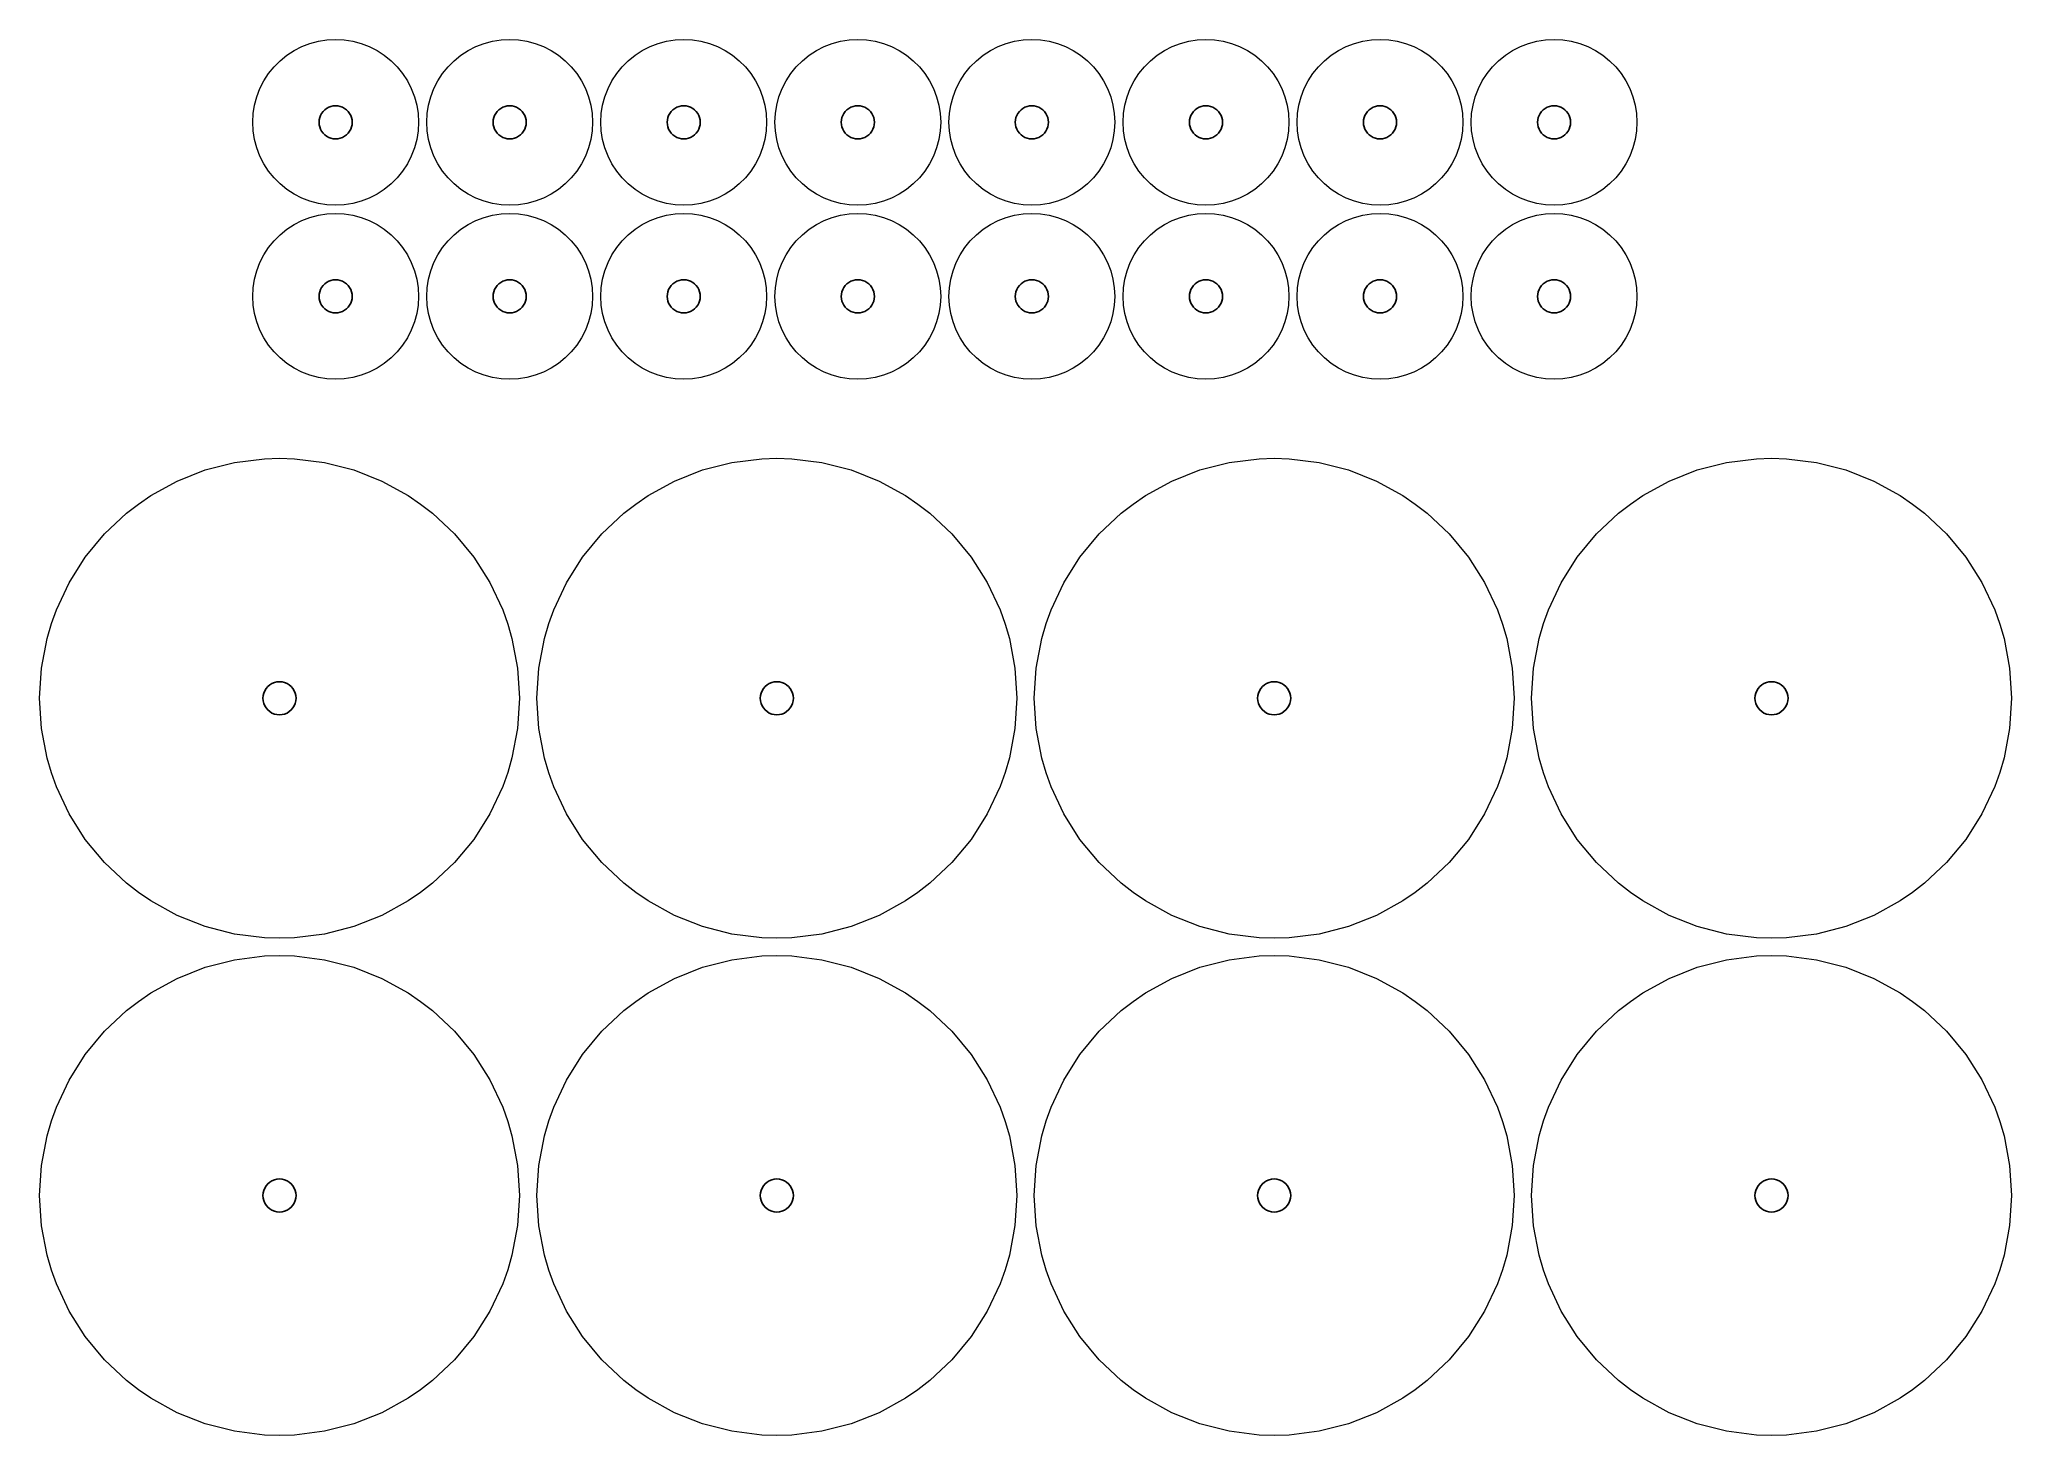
# Model space of a CAD drawing. Header units: millimetres. Extents: x 28 to 87.4, y 134.7 to 176.8.
import ezdxf

# ---------------------------------------------------------------- set-up
doc = ezdxf.new("R2010")
doc.units = ezdxf.units.MM
doc.layers.add('TOP_Full_CutOut_90', color=7, linetype='Continuous')
doc.layers.add('TOP_Full_CutOut_90_1', color=7, linetype='Continuous', lineweight=18)

msp = doc.modelspace()

# ---------------------------------------------------------------- linework, layer by layer
at = {"layer": 'TOP_Full_CutOut_90'}
for points in [[(37.400137, 174.290606), (37.394948, 174.361763), (37.37994, 174.431472), (37.354928, 174.498313), (37.320771, 174.560925), (37.278008, 174.618035), (37.227567, 174.668479), (37.170457, 174.711231), (37.107844, 174.74542), (37.041003, 174.770351), (36.971294, 174.785515), (36.900137, 174.790605), (36.82898, 174.785515), (36.759271, 174.770351), (36.69243, 174.74542), (36.629818, 174.711231), (36.572707, 174.668479), (36.522266, 174.618035), (36.479503, 174.560925), (36.445346, 174.498313), (36.420335, 174.431472), (36.405326, 174.361763), (36.400137, 174.290606), (36.405326, 174.219449), (36.420335, 174.14974), (36.445346, 174.082899), (36.479503, 174.020286), (36.522266, 173.963177), (36.572707, 173.912732), (36.629818, 173.86998), (36.69243, 173.835791), (36.759271, 173.810861), (36.82898, 173.795696), (36.900137, 173.790607), (36.971294, 173.795696), (37.041003, 173.810861), (37.107844, 173.835791), (37.170457, 173.86998), (37.227567, 173.912732), (37.278008, 173.963177), (37.320771, 174.020286), (37.354928, 174.082899), (37.37994, 174.14974), (37.394948, 174.219449), (37.400137, 174.290606)], [(42.650137, 174.290606), (42.644948, 174.361763), (42.62994, 174.431472), (42.604928, 174.498313), (42.570771, 174.560925), (42.528008, 174.618035), (42.477567, 174.668479), (42.420457, 174.711231), (42.357844, 174.74542), (42.291003, 174.770351), (42.221294, 174.785515), (42.150137, 174.790605), (42.07898, 174.785515), (42.009271, 174.770351), (41.94243, 174.74542), (41.879818, 174.711231), (41.822707, 174.668479), (41.772266, 174.618035), (41.729503, 174.560925), (41.695346, 174.498313), (41.670335, 174.431472), (41.655326, 174.361763), (41.650137, 174.290606), (41.655326, 174.219449), (41.670335, 174.14974), (41.695346, 174.082899), (41.729503, 174.020286), (41.772266, 173.963177), (41.822707, 173.912732), (41.879818, 173.86998), (41.94243, 173.835791), (42.009271, 173.810861), (42.07898, 173.795696), (42.150137, 173.790607), (42.221294, 173.795696), (42.291003, 173.810861), (42.357844, 173.835791), (42.420457, 173.86998), (42.477567, 173.912732), (42.528008, 173.963177), (42.570771, 174.020286), (42.604928, 174.082899), (42.62994, 174.14974), (42.644948, 174.219449), (42.650137, 174.290606)], [(47.900137, 174.290606), (47.894948, 174.361763), (47.87994, 174.431472), (47.854928, 174.498313), (47.820771, 174.560925), (47.778008, 174.618035), (47.727567, 174.668479), (47.670457, 174.711231), (47.607844, 174.74542), (47.541003, 174.770351), (47.471294, 174.785515), (47.400137, 174.790605), (47.32898, 174.785515), (47.259271, 174.770351), (47.19243, 174.74542), (47.129818, 174.711231), (47.072707, 174.668479), (47.022266, 174.618035), (46.979503, 174.560925), (46.945346, 174.498313), (46.920335, 174.431472), (46.905326, 174.361763), (46.900137, 174.290606), (46.905326, 174.219449), (46.920335, 174.14974), (46.945346, 174.082899), (46.979503, 174.020286), (47.022266, 173.963177), (47.072707, 173.912732), (47.129818, 173.86998), (47.19243, 173.835791), (47.259271, 173.810861), (47.32898, 173.795696), (47.400137, 173.790607), (47.471294, 173.795696), (47.541003, 173.810861), (47.607844, 173.835791), (47.670457, 173.86998), (47.727567, 173.912732), (47.778008, 173.963177), (47.820771, 174.020286), (47.854928, 174.082899), (47.87994, 174.14974), (47.894948, 174.219449), (47.900137, 174.290606)], [(53.150137, 174.290606), (53.144948, 174.361763), (53.12994, 174.431472), (53.104928, 174.498313), (53.070771, 174.560925), (53.028008, 174.618035), (52.977567, 174.668479), (52.920457, 174.711231), (52.857844, 174.74542), (52.791003, 174.770351), (52.721294, 174.785515), (52.650137, 174.790605), (52.57898, 174.785515), (52.509271, 174.770351), (52.44243, 174.74542), (52.379818, 174.711231), (52.322707, 174.668479), (52.272266, 174.618035), (52.229503, 174.560925), (52.195346, 174.498313), (52.170335, 174.431472), (52.155326, 174.361763), (52.150137, 174.290606), (52.155326, 174.219449), (52.170335, 174.14974), (52.195346, 174.082899), (52.229503, 174.020286), (52.272266, 173.963177), (52.322707, 173.912732), (52.379818, 173.86998), (52.44243, 173.835791), (52.509271, 173.810861), (52.57898, 173.795696), (52.650137, 173.790607), (52.721294, 173.795696), (52.791003, 173.810861), (52.857844, 173.835791), (52.920457, 173.86998), (52.977567, 173.912732), (53.028008, 173.963177), (53.070771, 174.020286), (53.104928, 174.082899), (53.12994, 174.14974), (53.144948, 174.219449), (53.150137, 174.290606)], [(58.400137, 174.290606), (58.394948, 174.361763), (58.37994, 174.431472), (58.354928, 174.498313), (58.320771, 174.560925), (58.278008, 174.618035), (58.227567, 174.668479), (58.170457, 174.711231), (58.107844, 174.74542), (58.041003, 174.770351), (57.971294, 174.785515), (57.900137, 174.790605), (57.82898, 174.785515), (57.759271, 174.770351), (57.69243, 174.74542), (57.629818, 174.711231), (57.572707, 174.668479), (57.522266, 174.618035), (57.479503, 174.560925), (57.445346, 174.498313), (57.420335, 174.431472), (57.405326, 174.361763), (57.400137, 174.290606), (57.405326, 174.219449), (57.420335, 174.14974), (57.445346, 174.082899), (57.479503, 174.020286), (57.522266, 173.963177), (57.572707, 173.912732), (57.629818, 173.86998), (57.69243, 173.835791), (57.759271, 173.810861), (57.82898, 173.795696), (57.900137, 173.790607), (57.971294, 173.795696), (58.041003, 173.810861), (58.107844, 173.835791), (58.170457, 173.86998), (58.227567, 173.912732), (58.278008, 173.963177), (58.320771, 174.020286), (58.354928, 174.082899), (58.37994, 174.14974), (58.394948, 174.219449), (58.400137, 174.290606)], [(63.650137, 174.290606), (63.644948, 174.361763), (63.62994, 174.431472), (63.604928, 174.498313), (63.570771, 174.560925), (63.528008, 174.618035), (63.477567, 174.668479), (63.420457, 174.711231), (63.357844, 174.74542), (63.291003, 174.770351), (63.221294, 174.785515), (63.150137, 174.790605), (63.07898, 174.785515), (63.009271, 174.770351), (62.94243, 174.74542), (62.879818, 174.711231), (62.822707, 174.668479), (62.772266, 174.618035), (62.729503, 174.560925), (62.695346, 174.498313), (62.670335, 174.431472), (62.655326, 174.361763), (62.650137, 174.290606), (62.655326, 174.219449), (62.670335, 174.14974), (62.695346, 174.082899), (62.729503, 174.020286), (62.772266, 173.963177), (62.822707, 173.912732), (62.879818, 173.86998), (62.94243, 173.835791), (63.009271, 173.810861), (63.07898, 173.795696), (63.150137, 173.790607), (63.221294, 173.795696), (63.291003, 173.810861), (63.357844, 173.835791), (63.420457, 173.86998), (63.477567, 173.912732), (63.528008, 173.963177), (63.570771, 174.020286), (63.604928, 174.082899), (63.62994, 174.14974), (63.644948, 174.219449), (63.650137, 174.290606)], [(68.900137, 174.290606), (68.894948, 174.361763), (68.87994, 174.431472), (68.854928, 174.498313), (68.820771, 174.560925), (68.778008, 174.618035), (68.727567, 174.668479), (68.670457, 174.711231), (68.607844, 174.74542), (68.541003, 174.770351), (68.471294, 174.785515), (68.400137, 174.790605), (68.32898, 174.785515), (68.259271, 174.770351), (68.19243, 174.74542), (68.129818, 174.711231), (68.072707, 174.668479), (68.022266, 174.618035), (67.979503, 174.560925), (67.945346, 174.498313), (67.920335, 174.431472), (67.905326, 174.361763), (67.900137, 174.290606), (67.905326, 174.219449), (67.920335, 174.14974), (67.945346, 174.082899), (67.979503, 174.020286), (68.022266, 173.963177), (68.072707, 173.912732), (68.129818, 173.86998), (68.19243, 173.835791), (68.259271, 173.810861), (68.32898, 173.795696), (68.400137, 173.790607), (68.471294, 173.795696), (68.541003, 173.810861), (68.607844, 173.835791), (68.670457, 173.86998), (68.727567, 173.912732), (68.778008, 173.963177), (68.820771, 174.020286), (68.854928, 174.082899), (68.87994, 174.14974), (68.894948, 174.219449), (68.900137, 174.290606)], [(74.150137, 174.290606), (74.144948, 174.361763), (74.12994, 174.431472), (74.104928, 174.498313), (74.070771, 174.560925), (74.028008, 174.618035), (73.977567, 174.668479), (73.920457, 174.711231), (73.857844, 174.74542), (73.791003, 174.770351), (73.721294, 174.785515), (73.650137, 174.790605), (73.57898, 174.785515), (73.509271, 174.770351), (73.44243, 174.74542), (73.379818, 174.711231), (73.322707, 174.668479), (73.272266, 174.618035), (73.229503, 174.560925), (73.195346, 174.498313), (73.170335, 174.431472), (73.155326, 174.361763), (73.150137, 174.290606), (73.155326, 174.219449), (73.170335, 174.14974), (73.195346, 174.082899), (73.229503, 174.020286), (73.272266, 173.963177), (73.322707, 173.912732), (73.379818, 173.86998), (73.44243, 173.835791), (73.509271, 173.810861), (73.57898, 173.795696), (73.650137, 173.790607), (73.721294, 173.795696), (73.791003, 173.810861), (73.857844, 173.835791), (73.920457, 173.86998), (73.977567, 173.912732), (74.028008, 173.963177), (74.070771, 174.020286), (74.104928, 174.082899), (74.12994, 174.14974), (74.144948, 174.219449), (74.150137, 174.290606)], [(37.400137, 169.040606), (37.394948, 169.111763), (37.37994, 169.181472), (37.354928, 169.248313), (37.320771, 169.310925), (37.278008, 169.368035), (37.227567, 169.418479), (37.170457, 169.461231), (37.107844, 169.49542), (37.041003, 169.520351), (36.971294, 169.535515), (36.900137, 169.540605), (36.82898, 169.535515), (36.759271, 169.520351), (36.69243, 169.49542), (36.629818, 169.461231), (36.572707, 169.418479), (36.522266, 169.368035), (36.479503, 169.310925), (36.445346, 169.248313), (36.420335, 169.181472), (36.405326, 169.111763), (36.400137, 169.040606), (36.405326, 168.969449), (36.420335, 168.89974), (36.445346, 168.832899), (36.479503, 168.770286), (36.522266, 168.713177), (36.572707, 168.662732), (36.629818, 168.61998), (36.69243, 168.585791), (36.759271, 168.560861), (36.82898, 168.545696), (36.900137, 168.540607), (36.971294, 168.545696), (37.041003, 168.560861), (37.107844, 168.585791), (37.170457, 168.61998), (37.227567, 168.662732), (37.278008, 168.713177), (37.320771, 168.770286), (37.354928, 168.832899), (37.37994, 168.89974), (37.394948, 168.969449), (37.400137, 169.040606)], [(42.650137, 169.040606), (42.644948, 169.111763), (42.62994, 169.181472), (42.604928, 169.248313), (42.570771, 169.310925), (42.528008, 169.368035), (42.477567, 169.418479), (42.420457, 169.461231), (42.357844, 169.49542), (42.291003, 169.520351), (42.221294, 169.535515), (42.150137, 169.540605), (42.07898, 169.535515), (42.009271, 169.520351), (41.94243, 169.49542), (41.879818, 169.461231), (41.822707, 169.418479), (41.772266, 169.368035), (41.729503, 169.310925), (41.695346, 169.248313), (41.670335, 169.181472), (41.655326, 169.111763), (41.650137, 169.040606), (41.655326, 168.969449), (41.670335, 168.89974), (41.695346, 168.832899), (41.729503, 168.770286), (41.772266, 168.713177), (41.822707, 168.662732), (41.879818, 168.61998), (41.94243, 168.585791), (42.009271, 168.560861), (42.07898, 168.545696), (42.150137, 168.540607), (42.221294, 168.545696), (42.291003, 168.560861), (42.357844, 168.585791), (42.420457, 168.61998), (42.477567, 168.662732), (42.528008, 168.713177), (42.570771, 168.770286), (42.604928, 168.832899), (42.62994, 168.89974), (42.644948, 168.969449), (42.650137, 169.040606)], [(47.900137, 169.040606), (47.894948, 169.111763), (47.87994, 169.181472), (47.854928, 169.248313), (47.820771, 169.310925), (47.778008, 169.368035), (47.727567, 169.418479), (47.670457, 169.461231), (47.607844, 169.49542), (47.541003, 169.520351), (47.471294, 169.535515), (47.400137, 169.540605), (47.32898, 169.535515), (47.259271, 169.520351), (47.19243, 169.49542), (47.129818, 169.461231), (47.072707, 169.418479), (47.022266, 169.368035), (46.979503, 169.310925), (46.945346, 169.248313), (46.920335, 169.181472), (46.905326, 169.111763), (46.900137, 169.040606), (46.905326, 168.969449), (46.920335, 168.89974), (46.945346, 168.832899), (46.979503, 168.770286), (47.022266, 168.713177), (47.072707, 168.662732), (47.129818, 168.61998), (47.19243, 168.585791), (47.259271, 168.560861), (47.32898, 168.545696), (47.400137, 168.540607), (47.471294, 168.545696), (47.541003, 168.560861), (47.607844, 168.585791), (47.670457, 168.61998), (47.727567, 168.662732), (47.778008, 168.713177), (47.820771, 168.770286), (47.854928, 168.832899), (47.87994, 168.89974), (47.894948, 168.969449), (47.900137, 169.040606)], [(53.150137, 169.040606), (53.144948, 169.111763), (53.12994, 169.181472), (53.104928, 169.248313), (53.070771, 169.310925), (53.028008, 169.368035), (52.977567, 169.418479), (52.920457, 169.461231), (52.857844, 169.49542), (52.791003, 169.520351), (52.721294, 169.535515), (52.650137, 169.540605), (52.57898, 169.535515), (52.509271, 169.520351), (52.44243, 169.49542), (52.379818, 169.461231), (52.322707, 169.418479), (52.272266, 169.368035), (52.229503, 169.310925), (52.195346, 169.248313), (52.170335, 169.181472), (52.155326, 169.111763), (52.150137, 169.040606), (52.155326, 168.969449), (52.170335, 168.89974), (52.195346, 168.832899), (52.229503, 168.770286), (52.272266, 168.713177), (52.322707, 168.662732), (52.379818, 168.61998), (52.44243, 168.585791), (52.509271, 168.560861), (52.57898, 168.545696), (52.650137, 168.540607), (52.721294, 168.545696), (52.791003, 168.560861), (52.857844, 168.585791), (52.920457, 168.61998), (52.977567, 168.662732), (53.028008, 168.713177), (53.070771, 168.770286), (53.104928, 168.832899), (53.12994, 168.89974), (53.144948, 168.969449), (53.150137, 169.040606)], [(58.400137, 169.040606), (58.394948, 169.111763), (58.37994, 169.181472), (58.354928, 169.248313), (58.320771, 169.310925), (58.278008, 169.368035), (58.227567, 169.418479), (58.170457, 169.461231), (58.107844, 169.49542), (58.041003, 169.520351), (57.971294, 169.535515), (57.900137, 169.540605), (57.82898, 169.535515), (57.759271, 169.520351), (57.69243, 169.49542), (57.629818, 169.461231), (57.572707, 169.418479), (57.522266, 169.368035), (57.479503, 169.310925), (57.445346, 169.248313), (57.420335, 169.181472), (57.405326, 169.111763), (57.400137, 169.040606), (57.405326, 168.969449), (57.420335, 168.89974), (57.445346, 168.832899), (57.479503, 168.770286), (57.522266, 168.713177), (57.572707, 168.662732), (57.629818, 168.61998), (57.69243, 168.585791), (57.759271, 168.560861), (57.82898, 168.545696), (57.900137, 168.540607), (57.971294, 168.545696), (58.041003, 168.560861), (58.107844, 168.585791), (58.170457, 168.61998), (58.227567, 168.662732), (58.278008, 168.713177), (58.320771, 168.770286), (58.354928, 168.832899), (58.37994, 168.89974), (58.394948, 168.969449), (58.400137, 169.040606)], [(63.650137, 169.040606), (63.644948, 169.111763), (63.62994, 169.181472), (63.604928, 169.248313), (63.570771, 169.310925), (63.528008, 169.368035), (63.477567, 169.418479), (63.420457, 169.461231), (63.357844, 169.49542), (63.291003, 169.520351), (63.221294, 169.535515), (63.150137, 169.540605), (63.07898, 169.535515), (63.009271, 169.520351), (62.94243, 169.49542), (62.879818, 169.461231), (62.822707, 169.418479), (62.772266, 169.368035), (62.729503, 169.310925), (62.695346, 169.248313), (62.670335, 169.181472), (62.655326, 169.111763), (62.650137, 169.040606), (62.655326, 168.969449), (62.670335, 168.89974), (62.695346, 168.832899), (62.729503, 168.770286), (62.772266, 168.713177), (62.822707, 168.662732), (62.879818, 168.61998), (62.94243, 168.585791), (63.009271, 168.560861), (63.07898, 168.545696), (63.150137, 168.540607), (63.221294, 168.545696), (63.291003, 168.560861), (63.357844, 168.585791), (63.420457, 168.61998), (63.477567, 168.662732), (63.528008, 168.713177), (63.570771, 168.770286), (63.604928, 168.832899), (63.62994, 168.89974), (63.644948, 168.969449), (63.650137, 169.040606)], [(68.900137, 169.040606), (68.894948, 169.111763), (68.87994, 169.181472), (68.854928, 169.248313), (68.820771, 169.310925), (68.778008, 169.368035), (68.727567, 169.418479), (68.670457, 169.461231), (68.607844, 169.49542), (68.541003, 169.520351), (68.471294, 169.535515), (68.400137, 169.540605), (68.32898, 169.535515), (68.259271, 169.520351), (68.19243, 169.49542), (68.129818, 169.461231), (68.072707, 169.418479), (68.022266, 169.368035), (67.979503, 169.310925), (67.945346, 169.248313), (67.920335, 169.181472), (67.905326, 169.111763), (67.900137, 169.040606), (67.905326, 168.969449), (67.920335, 168.89974), (67.945346, 168.832899), (67.979503, 168.770286), (68.022266, 168.713177), (68.072707, 168.662732), (68.129818, 168.61998), (68.19243, 168.585791), (68.259271, 168.560861), (68.32898, 168.545696), (68.400137, 168.540607), (68.471294, 168.545696), (68.541003, 168.560861), (68.607844, 168.585791), (68.670457, 168.61998), (68.727567, 168.662732), (68.778008, 168.713177), (68.820771, 168.770286), (68.854928, 168.832899), (68.87994, 168.89974), (68.894948, 168.969449), (68.900137, 169.040606)], [(74.150137, 169.040606), (74.144948, 169.111763), (74.12994, 169.181472), (74.104928, 169.248313), (74.070771, 169.310925), (74.028008, 169.368035), (73.977567, 169.418479), (73.920457, 169.461231), (73.857844, 169.49542), (73.791003, 169.520351), (73.721294, 169.535515), (73.650137, 169.540605), (73.57898, 169.535515), (73.509271, 169.520351), (73.44243, 169.49542), (73.379818, 169.461231), (73.322707, 169.418479), (73.272266, 169.368035), (73.229503, 169.310925), (73.195346, 169.248313), (73.170335, 169.181472), (73.155326, 169.111763), (73.150137, 169.040606), (73.155326, 168.969449), (73.170335, 168.89974), (73.195346, 168.832899), (73.229503, 168.770286), (73.272266, 168.713177), (73.322707, 168.662732), (73.379818, 168.61998), (73.44243, 168.585791), (73.509271, 168.560861), (73.57898, 168.545696), (73.650137, 168.540607), (73.721294, 168.545696), (73.791003, 168.560861), (73.857844, 168.585791), (73.920457, 168.61998), (73.977567, 168.662732), (74.028008, 168.713177), (74.070771, 168.770286), (74.104928, 168.832899), (74.12994, 168.89974), (74.144948, 168.969449), (74.150137, 169.040606)], [(35.707695, 156.918401), (35.701539, 156.996618), (35.683223, 157.072909), (35.653198, 157.145396), (35.612203, 157.212294), (35.561248, 157.271954), (35.501588, 157.322909), (35.43469, 157.363904), (35.362203, 157.393929), (35.285912, 157.412245), (35.207695, 157.418401), (35.129478, 157.412245), (35.053187, 157.393929), (34.9807, 157.363904), (34.913802, 157.322909), (34.854142, 157.271954), (34.803187, 157.212294), (34.762192, 157.145396), (34.732167, 157.072909), (34.713851, 156.996618), (34.707695, 156.918401), (34.713851, 156.840184), (34.732167, 156.763893), (34.762192, 156.691406), (34.803187, 156.624508), (34.854142, 156.564848), (34.913802, 156.513893), (34.9807, 156.472898), (35.053187, 156.442873), (35.129478, 156.424557), (35.207695, 156.418401), (35.285912, 156.424557), (35.362203, 156.442873), (35.43469, 156.472898), (35.501588, 156.513893), (35.561248, 156.564848), (35.612203, 156.624508), (35.653198, 156.691406), (35.683223, 156.763893), (35.701539, 156.840184), (35.707695, 156.918401)], [(50.707695, 156.918401), (50.701539, 156.996618), (50.683223, 157.072909), (50.653198, 157.145396), (50.612203, 157.212294), (50.561248, 157.271954), (50.501588, 157.322909), (50.43469, 157.363904), (50.362203, 157.393929), (50.285912, 157.412245), (50.207695, 157.418401), (50.129478, 157.412245), (50.053187, 157.393929), (49.9807, 157.363904), (49.913802, 157.322909), (49.854142, 157.271954), (49.803187, 157.212294), (49.762192, 157.145396), (49.732167, 157.072909), (49.713851, 156.996618), (49.707695, 156.918401), (49.713851, 156.840184), (49.732167, 156.763893), (49.762192, 156.691406), (49.803187, 156.624508), (49.854142, 156.564848), (49.913802, 156.513893), (49.9807, 156.472898), (50.053187, 156.442873), (50.129478, 156.424557), (50.207695, 156.418401), (50.285912, 156.424557), (50.362203, 156.442873), (50.43469, 156.472898), (50.501588, 156.513893), (50.561248, 156.564848), (50.612203, 156.624508), (50.653198, 156.691406), (50.683223, 156.763893), (50.701539, 156.840184), (50.707695, 156.918401)], [(65.707695, 156.918401), (65.701539, 156.996618), (65.683223, 157.072909), (65.653198, 157.145396), (65.612203, 157.212294), (65.561248, 157.271954), (65.501588, 157.322909), (65.43469, 157.363904), (65.362203, 157.393929), (65.285912, 157.412245), (65.207695, 157.418401), (65.129478, 157.412245), (65.053187, 157.393929), (64.9807, 157.363904), (64.913802, 157.322909), (64.854142, 157.271954), (64.803187, 157.212294), (64.762192, 157.145396), (64.732167, 157.072909), (64.713851, 156.996618), (64.707695, 156.918401), (64.713851, 156.840184), (64.732167, 156.763893), (64.762192, 156.691406), (64.803187, 156.624508), (64.854142, 156.564848), (64.913802, 156.513893), (64.9807, 156.472898), (65.053187, 156.442873), (65.129478, 156.424557), (65.207695, 156.418401), (65.285912, 156.424557), (65.362203, 156.442873), (65.43469, 156.472898), (65.501588, 156.513893), (65.561248, 156.564848), (65.612203, 156.624508), (65.653198, 156.691406), (65.683223, 156.763893), (65.701539, 156.840184), (65.707695, 156.918401)], [(80.707695, 156.918401), (80.701539, 156.996618), (80.683223, 157.072909), (80.653198, 157.145396), (80.612203, 157.212294), (80.561248, 157.271954), (80.501588, 157.322909), (80.43469, 157.363904), (80.362203, 157.393929), (80.285912, 157.412245), (80.207695, 157.418401), (80.129478, 157.412245), (80.053187, 157.393929), (79.9807, 157.363904), (79.913802, 157.322909), (79.854142, 157.271954), (79.803187, 157.212294), (79.762192, 157.145396), (79.732167, 157.072909), (79.713851, 156.996618), (79.707695, 156.918401), (79.713851, 156.840184), (79.732167, 156.763893), (79.762192, 156.691406), (79.803187, 156.624508), (79.854142, 156.564848), (79.913802, 156.513893), (79.9807, 156.472898), (80.053187, 156.442873), (80.129478, 156.424557), (80.207695, 156.418401), (80.285912, 156.424557), (80.362203, 156.442873), (80.43469, 156.472898), (80.501588, 156.513893), (80.561248, 156.564848), (80.612203, 156.624508), (80.653198, 156.691406), (80.683223, 156.763893), (80.701539, 156.840184), (80.707695, 156.918401)], [(35.707695, 141.918401), (35.701539, 141.996618), (35.683223, 142.072909), (35.653198, 142.145396), (35.612203, 142.212294), (35.561248, 142.271954), (35.501588, 142.322909), (35.43469, 142.363904), (35.362203, 142.393929), (35.285912, 142.412245), (35.207695, 142.418401), (35.129478, 142.412245), (35.053187, 142.393929), (34.9807, 142.363904), (34.913802, 142.322909), (34.854142, 142.271954), (34.803187, 142.212294), (34.762192, 142.145396), (34.732167, 142.072909), (34.713851, 141.996618), (34.707695, 141.918401), (34.713851, 141.840184), (34.732167, 141.763893), (34.762192, 141.691406), (34.803187, 141.624508), (34.854142, 141.564848), (34.913802, 141.513893), (34.9807, 141.472898), (35.053187, 141.442873), (35.129478, 141.424557), (35.207695, 141.418401), (35.285912, 141.424557), (35.362203, 141.442873), (35.43469, 141.472898), (35.501588, 141.513893), (35.561248, 141.564848), (35.612203, 141.624508), (35.653198, 141.691406), (35.683223, 141.763893), (35.701539, 141.840184), (35.707695, 141.918401)], [(50.707695, 141.918401), (50.701539, 141.996618), (50.683223, 142.072909), (50.653198, 142.145396), (50.612203, 142.212294), (50.561248, 142.271954), (50.501588, 142.322909), (50.43469, 142.363904), (50.362203, 142.393929), (50.285912, 142.412245), (50.207695, 142.418401), (50.129478, 142.412245), (50.053187, 142.393929), (49.9807, 142.363904), (49.913802, 142.322909), (49.854142, 142.271954), (49.803187, 142.212294), (49.762192, 142.145396), (49.732167, 142.072909), (49.713851, 141.996618), (49.707695, 141.918401), (49.713851, 141.840184), (49.732167, 141.763893), (49.762192, 141.691406), (49.803187, 141.624508), (49.854142, 141.564848), (49.913802, 141.513893), (49.9807, 141.472898), (50.053187, 141.442873), (50.129478, 141.424557), (50.207695, 141.418401), (50.285912, 141.424557), (50.362203, 141.442873), (50.43469, 141.472898), (50.501588, 141.513893), (50.561248, 141.564848), (50.612203, 141.624508), (50.653198, 141.691406), (50.683223, 141.763893), (50.701539, 141.840184), (50.707695, 141.918401)], [(65.707695, 141.918401), (65.701539, 141.996618), (65.683223, 142.072909), (65.653198, 142.145396), (65.612203, 142.212294), (65.561248, 142.271954), (65.501588, 142.322909), (65.43469, 142.363904), (65.362203, 142.393929), (65.285912, 142.412245), (65.207695, 142.418401), (65.129478, 142.412245), (65.053187, 142.393929), (64.9807, 142.363904), (64.913802, 142.322909), (64.854142, 142.271954), (64.803187, 142.212294), (64.762192, 142.145396), (64.732167, 142.072909), (64.713851, 141.996618), (64.707695, 141.918401), (64.713851, 141.840184), (64.732167, 141.763893), (64.762192, 141.691406), (64.803187, 141.624508), (64.854142, 141.564848), (64.913802, 141.513893), (64.9807, 141.472898), (65.053187, 141.442873), (65.129478, 141.424557), (65.207695, 141.418401), (65.285912, 141.424557), (65.362203, 141.442873), (65.43469, 141.472898), (65.501588, 141.513893), (65.561248, 141.564848), (65.612203, 141.624508), (65.653198, 141.691406), (65.683223, 141.763893), (65.701539, 141.840184), (65.707695, 141.918401)], [(80.707695, 141.918401), (80.701539, 141.996618), (80.683223, 142.072909), (80.653198, 142.145396), (80.612203, 142.212294), (80.561248, 142.271954), (80.501588, 142.322909), (80.43469, 142.363904), (80.362203, 142.393929), (80.285912, 142.412245), (80.207695, 142.418401), (80.129478, 142.412245), (80.053187, 142.393929), (79.9807, 142.363904), (79.913802, 142.322909), (79.854142, 142.271954), (79.803187, 142.212294), (79.762192, 142.145396), (79.732167, 142.072909), (79.713851, 141.996618), (79.707695, 141.918401), (79.713851, 141.840184), (79.732167, 141.763893), (79.762192, 141.691406), (79.803187, 141.624508), (79.854142, 141.564848), (79.913802, 141.513893), (79.9807, 141.472898), (80.053187, 141.442873), (80.129478, 141.424557), (80.207695, 141.418401), (80.285912, 141.424557), (80.362203, 141.442873), (80.43469, 141.472898), (80.501588, 141.513893), (80.561248, 141.564848), (80.612203, 141.624508), (80.653198, 141.691406), (80.683223, 141.763893), (80.701539, 141.840184), (80.707695, 141.918401)]]:
    msp.add_lwpolyline(points, dxfattribs=at)
at = {"layer": 'TOP_Full_CutOut_90_1'}
for points in [[(39.400137, 174.290606), (39.386442, 174.029285), (39.345506, 173.770827), (39.277778, 173.518063), (39.184001, 173.273764), (39.065201, 173.040606), (38.92268, 172.821143), (38.757999, 172.617779), (38.572964, 172.432744), (38.3696, 172.268063), (38.150137, 172.125542), (37.916979, 172.006742), (37.67268, 171.912964), (37.419916, 171.845237), (37.161458, 171.804301), (36.900137, 171.790606), (36.638816, 171.804301), (36.380358, 171.845237), (36.127595, 171.912964), (35.883295, 172.006742), (35.650137, 172.125542), (35.430674, 172.268063), (35.227311, 172.432744), (35.042275, 172.617779), (34.877595, 172.821143), (34.735074, 173.040606), (34.616273, 173.273764), (34.522496, 173.518063), (34.454768, 173.770827), (34.413832, 174.029285), (34.400137, 174.290606), (34.413832, 174.551927), (34.454768, 174.810385), (34.522496, 175.063148), (34.616273, 175.307447), (34.735074, 175.540606), (34.877595, 175.760069), (35.042275, 175.963432), (35.227311, 176.148468), (35.430674, 176.313148), (35.650137, 176.455669), (35.883295, 176.574469), (36.127595, 176.668247), (36.380358, 176.735975), (36.638816, 176.776911), (36.900137, 176.790606), (37.161458, 176.776911), (37.419916, 176.735975), (37.67268, 176.668247), (37.916979, 176.574469), (38.150137, 176.455669), (38.3696, 176.313148), (38.572964, 176.148468), (38.757999, 175.963432), (38.92268, 175.760069), (39.065201, 175.540606), (39.184001, 175.307447), (39.277778, 175.063148), (39.345506, 174.810385), (39.386442, 174.551927), (39.400137, 174.290606)], [(44.650137, 174.290606), (44.636442, 174.029285), (44.595506, 173.770827), (44.527778, 173.518063), (44.434001, 173.273764), (44.315201, 173.040606), (44.17268, 172.821143), (44.007999, 172.617779), (43.822964, 172.432744), (43.6196, 172.268063), (43.400137, 172.125542), (43.166979, 172.006742), (42.92268, 171.912964), (42.669916, 171.845237), (42.411458, 171.804301), (42.150137, 171.790606), (41.888816, 171.804301), (41.630358, 171.845237), (41.377595, 171.912964), (41.133295, 172.006742), (40.900137, 172.125542), (40.680674, 172.268063), (40.477311, 172.432744), (40.292275, 172.617779), (40.127595, 172.821143), (39.985074, 173.040606), (39.866273, 173.273764), (39.772496, 173.518063), (39.704768, 173.770827), (39.663832, 174.029285), (39.650137, 174.290606), (39.663832, 174.551927), (39.704768, 174.810385), (39.772496, 175.063148), (39.866273, 175.307447), (39.985074, 175.540606), (40.127595, 175.760069), (40.292275, 175.963432), (40.477311, 176.148468), (40.680674, 176.313148), (40.900137, 176.455669), (41.133295, 176.574469), (41.377595, 176.668247), (41.630358, 176.735975), (41.888816, 176.776911), (42.150137, 176.790606), (42.411458, 176.776911), (42.669916, 176.735975), (42.92268, 176.668247), (43.166979, 176.574469), (43.400137, 176.455669), (43.6196, 176.313148), (43.822964, 176.148468), (44.007999, 175.963432), (44.17268, 175.760069), (44.315201, 175.540606), (44.434001, 175.307447), (44.527778, 175.063148), (44.595506, 174.810385), (44.636442, 174.551927), (44.650137, 174.290606)], [(49.900137, 174.290606), (49.886442, 174.029285), (49.845506, 173.770827), (49.777778, 173.518063), (49.684001, 173.273764), (49.565201, 173.040606), (49.42268, 172.821143), (49.257999, 172.617779), (49.072964, 172.432744), (48.8696, 172.268063), (48.650137, 172.125542), (48.416979, 172.006742), (48.17268, 171.912964), (47.919916, 171.845237), (47.661458, 171.804301), (47.400137, 171.790606), (47.138816, 171.804301), (46.880358, 171.845237), (46.627595, 171.912964), (46.383295, 172.006742), (46.150137, 172.125542), (45.930674, 172.268063), (45.727311, 172.432744), (45.542275, 172.617779), (45.377595, 172.821143), (45.235074, 173.040606), (45.116273, 173.273764), (45.022496, 173.518063), (44.954768, 173.770827), (44.913832, 174.029285), (44.900137, 174.290606), (44.913832, 174.551927), (44.954768, 174.810385), (45.022496, 175.063148), (45.116273, 175.307447), (45.235074, 175.540606), (45.377595, 175.760069), (45.542275, 175.963432), (45.727311, 176.148468), (45.930674, 176.313148), (46.150137, 176.455669), (46.383295, 176.574469), (46.627595, 176.668247), (46.880358, 176.735975), (47.138816, 176.776911), (47.400137, 176.790606), (47.661458, 176.776911), (47.919916, 176.735975), (48.17268, 176.668247), (48.416979, 176.574469), (48.650137, 176.455669), (48.8696, 176.313148), (49.072964, 176.148468), (49.257999, 175.963432), (49.42268, 175.760069), (49.565201, 175.540606), (49.684001, 175.307447), (49.777778, 175.063148), (49.845506, 174.810385), (49.886442, 174.551927), (49.900137, 174.290606)], [(55.150137, 174.290606), (55.136442, 174.029285), (55.095506, 173.770827), (55.027778, 173.518063), (54.934001, 173.273764), (54.815201, 173.040606), (54.67268, 172.821143), (54.507999, 172.617779), (54.322964, 172.432744), (54.1196, 172.268063), (53.900137, 172.125542), (53.666979, 172.006742), (53.42268, 171.912964), (53.169916, 171.845237), (52.911458, 171.804301), (52.650137, 171.790606), (52.388816, 171.804301), (52.130358, 171.845237), (51.877595, 171.912964), (51.633295, 172.006742), (51.400137, 172.125542), (51.180674, 172.268063), (50.977311, 172.432744), (50.792275, 172.617779), (50.627595, 172.821143), (50.485074, 173.040606), (50.366273, 173.273764), (50.272496, 173.518063), (50.204768, 173.770827), (50.163832, 174.029285), (50.150137, 174.290606), (50.163832, 174.551927), (50.204768, 174.810385), (50.272496, 175.063148), (50.366273, 175.307447), (50.485074, 175.540606), (50.627595, 175.760069), (50.792275, 175.963432), (50.977311, 176.148468), (51.180674, 176.313148), (51.400137, 176.455669), (51.633295, 176.574469), (51.877595, 176.668247), (52.130358, 176.735975), (52.388816, 176.776911), (52.650137, 176.790606), (52.911458, 176.776911), (53.169916, 176.735975), (53.42268, 176.668247), (53.666979, 176.574469), (53.900137, 176.455669), (54.1196, 176.313148), (54.322964, 176.148468), (54.507999, 175.963432), (54.67268, 175.760069), (54.815201, 175.540606), (54.934001, 175.307447), (55.027778, 175.063148), (55.095506, 174.810385), (55.136442, 174.551927), (55.150137, 174.290606)], [(60.400137, 174.290606), (60.386442, 174.029285), (60.345506, 173.770827), (60.277778, 173.518063), (60.184001, 173.273764), (60.065201, 173.040606), (59.92268, 172.821143), (59.757999, 172.617779), (59.572964, 172.432744), (59.3696, 172.268063), (59.150137, 172.125542), (58.916979, 172.006742), (58.67268, 171.912964), (58.419916, 171.845237), (58.161458, 171.804301), (57.900137, 171.790606), (57.638816, 171.804301), (57.380358, 171.845237), (57.127595, 171.912964), (56.883295, 172.006742), (56.650137, 172.125542), (56.430674, 172.268063), (56.227311, 172.432744), (56.042275, 172.617779), (55.877595, 172.821143), (55.735074, 173.040606), (55.616273, 173.273764), (55.522496, 173.518063), (55.454768, 173.770827), (55.413832, 174.029285), (55.400137, 174.290606), (55.413832, 174.551927), (55.454768, 174.810385), (55.522496, 175.063148), (55.616273, 175.307447), (55.735074, 175.540606), (55.877595, 175.760069), (56.042275, 175.963432), (56.227311, 176.148468), (56.430674, 176.313148), (56.650137, 176.455669), (56.883295, 176.574469), (57.127595, 176.668247), (57.380358, 176.735975), (57.638816, 176.776911), (57.900137, 176.790606), (58.161458, 176.776911), (58.419916, 176.735975), (58.67268, 176.668247), (58.916979, 176.574469), (59.150137, 176.455669), (59.3696, 176.313148), (59.572964, 176.148468), (59.757999, 175.963432), (59.92268, 175.760069), (60.065201, 175.540606), (60.184001, 175.307447), (60.277778, 175.063148), (60.345506, 174.810385), (60.386442, 174.551927), (60.400137, 174.290606)], [(65.650137, 174.290606), (65.636442, 174.029285), (65.595506, 173.770827), (65.527778, 173.518063), (65.434001, 173.273764), (65.315201, 173.040606), (65.17268, 172.821143), (65.007999, 172.617779), (64.822964, 172.432744), (64.6196, 172.268063), (64.400137, 172.125542), (64.166979, 172.006742), (63.92268, 171.912964), (63.669916, 171.845237), (63.411458, 171.804301), (63.150137, 171.790606), (62.888816, 171.804301), (62.630358, 171.845237), (62.377595, 171.912964), (62.133295, 172.006742), (61.900137, 172.125542), (61.680674, 172.268063), (61.477311, 172.432744), (61.292275, 172.617779), (61.127595, 172.821143), (60.985074, 173.040606), (60.866273, 173.273764), (60.772496, 173.518063), (60.704768, 173.770827), (60.663832, 174.029285), (60.650137, 174.290606), (60.663832, 174.551927), (60.704768, 174.810385), (60.772496, 175.063148), (60.866273, 175.307447), (60.985074, 175.540606), (61.127595, 175.760069), (61.292275, 175.963432), (61.477311, 176.148468), (61.680674, 176.313148), (61.900137, 176.455669), (62.133295, 176.574469), (62.377595, 176.668247), (62.630358, 176.735975), (62.888816, 176.776911), (63.150137, 176.790606), (63.411458, 176.776911), (63.669916, 176.735975), (63.92268, 176.668247), (64.166979, 176.574469), (64.400137, 176.455669), (64.6196, 176.313148), (64.822964, 176.148468), (65.007999, 175.963432), (65.17268, 175.760069), (65.315201, 175.540606), (65.434001, 175.307447), (65.527778, 175.063148), (65.595506, 174.810385), (65.636442, 174.551927), (65.650137, 174.290606)], [(70.900137, 174.290606), (70.886442, 174.029285), (70.845506, 173.770827), (70.777778, 173.518063), (70.684001, 173.273764), (70.565201, 173.040606), (70.42268, 172.821143), (70.257999, 172.617779), (70.072964, 172.432744), (69.8696, 172.268063), (69.650137, 172.125542), (69.416979, 172.006742), (69.17268, 171.912964), (68.919916, 171.845237), (68.661458, 171.804301), (68.400137, 171.790606), (68.138816, 171.804301), (67.880358, 171.845237), (67.627595, 171.912964), (67.383295, 172.006742), (67.150137, 172.125542), (66.930674, 172.268063), (66.727311, 172.432744), (66.542275, 172.617779), (66.377595, 172.821143), (66.235074, 173.040606), (66.116273, 173.273764), (66.022496, 173.518063), (65.954768, 173.770827), (65.913832, 174.029285), (65.900137, 174.290606), (65.913832, 174.551927), (65.954768, 174.810385), (66.022496, 175.063148), (66.116273, 175.307447), (66.235074, 175.540606), (66.377595, 175.760069), (66.542275, 175.963432), (66.727311, 176.148468), (66.930674, 176.313148), (67.150137, 176.455669), (67.383295, 176.574469), (67.627595, 176.668247), (67.880358, 176.735975), (68.138816, 176.776911), (68.400137, 176.790606), (68.661458, 176.776911), (68.919916, 176.735975), (69.17268, 176.668247), (69.416979, 176.574469), (69.650137, 176.455669), (69.8696, 176.313148), (70.072964, 176.148468), (70.257999, 175.963432), (70.42268, 175.760069), (70.565201, 175.540606), (70.684001, 175.307447), (70.777778, 175.063148), (70.845506, 174.810385), (70.886442, 174.551927), (70.900137, 174.290606)], [(76.150137, 174.290606), (76.136442, 174.029285), (76.095506, 173.770827), (76.027778, 173.518063), (75.934001, 173.273764), (75.815201, 173.040606), (75.67268, 172.821143), (75.507999, 172.617779), (75.322964, 172.432744), (75.1196, 172.268063), (74.900137, 172.125542), (74.666979, 172.006742), (74.42268, 171.912964), (74.169916, 171.845237), (73.911458, 171.804301), (73.650137, 171.790606), (73.388816, 171.804301), (73.130358, 171.845237), (72.877595, 171.912964), (72.633295, 172.006742), (72.400137, 172.125542), (72.180674, 172.268063), (71.977311, 172.432744), (71.792275, 172.617779), (71.627595, 172.821143), (71.485074, 173.040606), (71.366273, 173.273764), (71.272496, 173.518063), (71.204768, 173.770827), (71.163832, 174.029285), (71.150137, 174.290606), (71.163832, 174.551927), (71.204768, 174.810385), (71.272496, 175.063148), (71.366273, 175.307447), (71.485074, 175.540606), (71.627595, 175.760069), (71.792275, 175.963432), (71.977311, 176.148468), (72.180674, 176.313148), (72.400137, 176.455669), (72.633295, 176.574469), (72.877595, 176.668247), (73.130358, 176.735975), (73.388816, 176.776911), (73.650137, 176.790606), (73.911458, 176.776911), (74.169916, 176.735975), (74.42268, 176.668247), (74.666979, 176.574469), (74.900137, 176.455669), (75.1196, 176.313148), (75.322964, 176.148468), (75.507999, 175.963432), (75.67268, 175.760069), (75.815201, 175.540606), (75.934001, 175.307447), (76.027778, 175.063148), (76.095506, 174.810385), (76.136442, 174.551927), (76.150137, 174.290606)], [(39.400137, 169.040606), (39.386442, 168.779285), (39.345506, 168.520827), (39.277778, 168.268063), (39.184001, 168.023764), (39.065201, 167.790606), (38.92268, 167.571143), (38.757999, 167.367779), (38.572964, 167.182744), (38.3696, 167.018063), (38.150137, 166.875542), (37.916979, 166.756742), (37.67268, 166.662964), (37.419916, 166.595237), (37.161458, 166.554301), (36.900137, 166.540606), (36.638816, 166.554301), (36.380358, 166.595237), (36.127595, 166.662964), (35.883295, 166.756742), (35.650137, 166.875542), (35.430674, 167.018063), (35.227311, 167.182744), (35.042275, 167.367779), (34.877595, 167.571143), (34.735074, 167.790606), (34.616273, 168.023764), (34.522496, 168.268063), (34.454768, 168.520827), (34.413832, 168.779285), (34.400137, 169.040606), (34.413832, 169.301927), (34.454768, 169.560385), (34.522496, 169.813148), (34.616273, 170.057447), (34.735074, 170.290606), (34.877595, 170.510069), (35.042275, 170.713432), (35.227311, 170.898468), (35.430674, 171.063148), (35.650137, 171.205669), (35.883295, 171.324469), (36.127595, 171.418247), (36.380358, 171.485975), (36.638816, 171.526911), (36.900137, 171.540606), (37.161458, 171.526911), (37.419916, 171.485975), (37.67268, 171.418247), (37.916979, 171.324469), (38.150137, 171.205669), (38.3696, 171.063148), (38.572964, 170.898468), (38.757999, 170.713432), (38.92268, 170.510069), (39.065201, 170.290606), (39.184001, 170.057447), (39.277778, 169.813148), (39.345506, 169.560385), (39.386442, 169.301927), (39.400137, 169.040606)], [(44.650137, 169.040606), (44.636442, 168.779285), (44.595506, 168.520827), (44.527778, 168.268063), (44.434001, 168.023764), (44.315201, 167.790606), (44.17268, 167.571143), (44.007999, 167.367779), (43.822964, 167.182744), (43.6196, 167.018063), (43.400137, 166.875542), (43.166979, 166.756742), (42.92268, 166.662964), (42.669916, 166.595237), (42.411458, 166.554301), (42.150137, 166.540606), (41.888816, 166.554301), (41.630358, 166.595237), (41.377595, 166.662964), (41.133295, 166.756742), (40.900137, 166.875542), (40.680674, 167.018063), (40.477311, 167.182744), (40.292275, 167.367779), (40.127595, 167.571143), (39.985074, 167.790606), (39.866273, 168.023764), (39.772496, 168.268063), (39.704768, 168.520827), (39.663832, 168.779285), (39.650137, 169.040606), (39.663832, 169.301927), (39.704768, 169.560385), (39.772496, 169.813148), (39.866273, 170.057447), (39.985074, 170.290606), (40.127595, 170.510069), (40.292275, 170.713432), (40.477311, 170.898468), (40.680674, 171.063148), (40.900137, 171.205669), (41.133295, 171.324469), (41.377595, 171.418247), (41.630358, 171.485975), (41.888816, 171.526911), (42.150137, 171.540606), (42.411458, 171.526911), (42.669916, 171.485975), (42.92268, 171.418247), (43.166979, 171.324469), (43.400137, 171.205669), (43.6196, 171.063148), (43.822964, 170.898468), (44.007999, 170.713432), (44.17268, 170.510069), (44.315201, 170.290606), (44.434001, 170.057447), (44.527778, 169.813148), (44.595506, 169.560385), (44.636442, 169.301927), (44.650137, 169.040606)], [(49.900137, 169.040606), (49.886442, 168.779285), (49.845506, 168.520827), (49.777778, 168.268063), (49.684001, 168.023764), (49.565201, 167.790606), (49.42268, 167.571143), (49.257999, 167.367779), (49.072964, 167.182744), (48.8696, 167.018063), (48.650137, 166.875542), (48.416979, 166.756742), (48.17268, 166.662964), (47.919916, 166.595237), (47.661458, 166.554301), (47.400137, 166.540606), (47.138816, 166.554301), (46.880358, 166.595237), (46.627595, 166.662964), (46.383295, 166.756742), (46.150137, 166.875542), (45.930674, 167.018063), (45.727311, 167.182744), (45.542275, 167.367779), (45.377595, 167.571143), (45.235074, 167.790606), (45.116273, 168.023764), (45.022496, 168.268063), (44.954768, 168.520827), (44.913832, 168.779285), (44.900137, 169.040606), (44.913832, 169.301927), (44.954768, 169.560385), (45.022496, 169.813148), (45.116273, 170.057447), (45.235074, 170.290606), (45.377595, 170.510069), (45.542275, 170.713432), (45.727311, 170.898468), (45.930674, 171.063148), (46.150137, 171.205669), (46.383295, 171.324469), (46.627595, 171.418247), (46.880358, 171.485975), (47.138816, 171.526911), (47.400137, 171.540606), (47.661458, 171.526911), (47.919916, 171.485975), (48.17268, 171.418247), (48.416979, 171.324469), (48.650137, 171.205669), (48.8696, 171.063148), (49.072964, 170.898468), (49.257999, 170.713432), (49.42268, 170.510069), (49.565201, 170.290606), (49.684001, 170.057447), (49.777778, 169.813148), (49.845506, 169.560385), (49.886442, 169.301927), (49.900137, 169.040606)], [(55.150137, 169.040606), (55.136442, 168.779285), (55.095506, 168.520827), (55.027778, 168.268063), (54.934001, 168.023764), (54.815201, 167.790606), (54.67268, 167.571143), (54.507999, 167.367779), (54.322964, 167.182744), (54.1196, 167.018063), (53.900137, 166.875542), (53.666979, 166.756742), (53.42268, 166.662964), (53.169916, 166.595237), (52.911458, 166.554301), (52.650137, 166.540606), (52.388816, 166.554301), (52.130358, 166.595237), (51.877595, 166.662964), (51.633295, 166.756742), (51.400137, 166.875542), (51.180674, 167.018063), (50.977311, 167.182744), (50.792275, 167.367779), (50.627595, 167.571143), (50.485074, 167.790606), (50.366273, 168.023764), (50.272496, 168.268063), (50.204768, 168.520827), (50.163832, 168.779285), (50.150137, 169.040606), (50.163832, 169.301927), (50.204768, 169.560385), (50.272496, 169.813148), (50.366273, 170.057447), (50.485074, 170.290606), (50.627595, 170.510069), (50.792275, 170.713432), (50.977311, 170.898468), (51.180674, 171.063148), (51.400137, 171.205669), (51.633295, 171.324469), (51.877595, 171.418247), (52.130358, 171.485975), (52.388816, 171.526911), (52.650137, 171.540606), (52.911458, 171.526911), (53.169916, 171.485975), (53.42268, 171.418247), (53.666979, 171.324469), (53.900137, 171.205669), (54.1196, 171.063148), (54.322964, 170.898468), (54.507999, 170.713432), (54.67268, 170.510069), (54.815201, 170.290606), (54.934001, 170.057447), (55.027778, 169.813148), (55.095506, 169.560385), (55.136442, 169.301927), (55.150137, 169.040606)], [(60.400137, 169.040606), (60.386442, 168.779285), (60.345506, 168.520827), (60.277778, 168.268063), (60.184001, 168.023764), (60.065201, 167.790606), (59.92268, 167.571143), (59.757999, 167.367779), (59.572964, 167.182744), (59.3696, 167.018063), (59.150137, 166.875542), (58.916979, 166.756742), (58.67268, 166.662964), (58.419916, 166.595237), (58.161458, 166.554301), (57.900137, 166.540606), (57.638816, 166.554301), (57.380358, 166.595237), (57.127595, 166.662964), (56.883295, 166.756742), (56.650137, 166.875542), (56.430674, 167.018063), (56.227311, 167.182744), (56.042275, 167.367779), (55.877595, 167.571143), (55.735074, 167.790606), (55.616273, 168.023764), (55.522496, 168.268063), (55.454768, 168.520827), (55.413832, 168.779285), (55.400137, 169.040606), (55.413832, 169.301927), (55.454768, 169.560385), (55.522496, 169.813148), (55.616273, 170.057447), (55.735074, 170.290606), (55.877595, 170.510069), (56.042275, 170.713432), (56.227311, 170.898468), (56.430674, 171.063148), (56.650137, 171.205669), (56.883295, 171.324469), (57.127595, 171.418247), (57.380358, 171.485975), (57.638816, 171.526911), (57.900137, 171.540606), (58.161458, 171.526911), (58.419916, 171.485975), (58.67268, 171.418247), (58.916979, 171.324469), (59.150137, 171.205669), (59.3696, 171.063148), (59.572964, 170.898468), (59.757999, 170.713432), (59.92268, 170.510069), (60.065201, 170.290606), (60.184001, 170.057447), (60.277778, 169.813148), (60.345506, 169.560385), (60.386442, 169.301927), (60.400137, 169.040606)], [(65.650137, 169.040606), (65.636442, 168.779285), (65.595506, 168.520827), (65.527778, 168.268063), (65.434001, 168.023764), (65.315201, 167.790606), (65.17268, 167.571143), (65.007999, 167.367779), (64.822964, 167.182744), (64.6196, 167.018063), (64.400137, 166.875542), (64.166979, 166.756742), (63.92268, 166.662964), (63.669916, 166.595237), (63.411458, 166.554301), (63.150137, 166.540606), (62.888816, 166.554301), (62.630358, 166.595237), (62.377595, 166.662964), (62.133295, 166.756742), (61.900137, 166.875542), (61.680674, 167.018063), (61.477311, 167.182744), (61.292275, 167.367779), (61.127595, 167.571143), (60.985074, 167.790606), (60.866273, 168.023764), (60.772496, 168.268063), (60.704768, 168.520827), (60.663832, 168.779285), (60.650137, 169.040606), (60.663832, 169.301927), (60.704768, 169.560385), (60.772496, 169.813148), (60.866273, 170.057447), (60.985074, 170.290606), (61.127595, 170.510069), (61.292275, 170.713432), (61.477311, 170.898468), (61.680674, 171.063148), (61.900137, 171.205669), (62.133295, 171.324469), (62.377595, 171.418247), (62.630358, 171.485975), (62.888816, 171.526911), (63.150137, 171.540606), (63.411458, 171.526911), (63.669916, 171.485975), (63.92268, 171.418247), (64.166979, 171.324469), (64.400137, 171.205669), (64.6196, 171.063148), (64.822964, 170.898468), (65.007999, 170.713432), (65.17268, 170.510069), (65.315201, 170.290606), (65.434001, 170.057447), (65.527778, 169.813148), (65.595506, 169.560385), (65.636442, 169.301927), (65.650137, 169.040606)], [(70.900137, 169.040606), (70.886442, 168.779285), (70.845506, 168.520827), (70.777778, 168.268063), (70.684001, 168.023764), (70.565201, 167.790606), (70.42268, 167.571143), (70.257999, 167.367779), (70.072964, 167.182744), (69.8696, 167.018063), (69.650137, 166.875542), (69.416979, 166.756742), (69.17268, 166.662964), (68.919916, 166.595237), (68.661458, 166.554301), (68.400137, 166.540606), (68.138816, 166.554301), (67.880358, 166.595237), (67.627595, 166.662964), (67.383295, 166.756742), (67.150137, 166.875542), (66.930674, 167.018063), (66.727311, 167.182744), (66.542275, 167.367779), (66.377595, 167.571143), (66.235074, 167.790606), (66.116273, 168.023764), (66.022496, 168.268063), (65.954768, 168.520827), (65.913832, 168.779285), (65.900137, 169.040606), (65.913832, 169.301927), (65.954768, 169.560385), (66.022496, 169.813148), (66.116273, 170.057447), (66.235074, 170.290606), (66.377595, 170.510069), (66.542275, 170.713432), (66.727311, 170.898468), (66.930674, 171.063148), (67.150137, 171.205669), (67.383295, 171.324469), (67.627595, 171.418247), (67.880358, 171.485975), (68.138816, 171.526911), (68.400137, 171.540606), (68.661458, 171.526911), (68.919916, 171.485975), (69.17268, 171.418247), (69.416979, 171.324469), (69.650137, 171.205669), (69.8696, 171.063148), (70.072964, 170.898468), (70.257999, 170.713432), (70.42268, 170.510069), (70.565201, 170.290606), (70.684001, 170.057447), (70.777778, 169.813148), (70.845506, 169.560385), (70.886442, 169.301927), (70.900137, 169.040606)], [(76.150137, 169.040606), (76.136442, 168.779285), (76.095506, 168.520827), (76.027778, 168.268063), (75.934001, 168.023764), (75.815201, 167.790606), (75.67268, 167.571143), (75.507999, 167.367779), (75.322964, 167.182744), (75.1196, 167.018063), (74.900137, 166.875542), (74.666979, 166.756742), (74.42268, 166.662964), (74.169916, 166.595237), (73.911458, 166.554301), (73.650137, 166.540606), (73.388816, 166.554301), (73.130358, 166.595237), (72.877595, 166.662964), (72.633295, 166.756742), (72.400137, 166.875542), (72.180674, 167.018063), (71.977311, 167.182744), (71.792275, 167.367779), (71.627595, 167.571143), (71.485074, 167.790606), (71.366273, 168.023764), (71.272496, 168.268063), (71.204768, 168.520827), (71.163832, 168.779285), (71.150137, 169.040606), (71.163832, 169.301927), (71.204768, 169.560385), (71.272496, 169.813148), (71.366273, 170.057447), (71.485074, 170.290606), (71.627595, 170.510069), (71.792275, 170.713432), (71.977311, 170.898468), (72.180674, 171.063148), (72.400137, 171.205669), (72.633295, 171.324469), (72.877595, 171.418247), (73.130358, 171.485975), (73.388816, 171.526911), (73.650137, 171.540606), (73.911458, 171.526911), (74.169916, 171.485975), (74.42268, 171.418247), (74.666979, 171.324469), (74.900137, 171.205669), (75.1196, 171.063148), (75.322964, 170.898468), (75.507999, 170.713432), (75.67268, 170.510069), (75.815201, 170.290606), (75.934001, 170.057447), (76.027778, 169.813148), (76.095506, 169.560385), (76.136442, 169.301927), (76.150137, 169.040606)], [(42.447695, 156.918401), (42.390605, 156.010988), (42.220237, 155.117886), (42.093344, 154.681118), (41.939277, 154.253179), (41.552155, 153.430504), (41.064978, 152.662836), (40.485428, 151.96228), (39.822645, 151.339885), (39.46326, 151.061118), (39.087081, 150.805467), (38.290337, 150.367453), (37.444978, 150.032752), (36.564336, 149.806641), (35.662298, 149.692687), (35.207695, 149.678401), (34.753092, 149.692687), (33.851054, 149.806641), (32.970412, 150.032752), (32.125053, 150.367453), (31.328309, 150.805467), (30.95213, 151.061118), (30.592745, 151.339885), (29.929962, 151.96228), (29.350412, 152.662836), (28.860717, 153.435088), (28.477242, 154.25033), (28.326819, 154.66648), (28.195834, 155.115234), (28.025054, 156.008861), (27.967695, 156.918401), (28.025054, 157.827941), (28.195834, 158.721568), (28.326819, 159.170322), (28.477242, 159.586472), (28.860717, 160.401714), (29.350412, 161.173966), (29.929962, 161.874522), (30.592745, 162.496917), (30.95213, 162.775684), (31.328309, 163.031335), (32.125053, 163.469349), (32.970412, 163.80405), (33.851054, 164.030161), (34.753092, 164.144115), (35.207695, 164.158401), (35.662298, 164.144115), (36.564336, 164.030161), (37.444978, 163.80405), (38.290337, 163.469349), (39.087081, 163.031335), (39.46326, 162.775684), (39.822645, 162.496917), (40.485428, 161.874522), (41.064978, 161.173966), (41.552155, 160.406298), (41.939277, 159.583623), (42.093344, 159.155684), (42.220237, 158.718916), (42.390605, 157.825814), (42.447695, 156.918401)], [(57.447695, 156.918401), (57.390605, 156.010988), (57.220237, 155.117886), (57.093344, 154.681118), (56.939277, 154.253179), (56.552155, 153.430504), (56.064978, 152.662836), (55.485428, 151.96228), (54.822645, 151.339885), (54.46326, 151.061118), (54.087081, 150.805467), (53.290337, 150.367453), (52.444978, 150.032752), (51.564336, 149.806641), (50.662298, 149.692687), (50.207695, 149.678401), (49.753092, 149.692687), (48.851054, 149.806641), (47.970412, 150.032752), (47.125053, 150.367453), (46.328309, 150.805467), (45.95213, 151.061118), (45.592745, 151.339885), (44.929962, 151.96228), (44.350412, 152.662836), (43.860717, 153.435088), (43.477242, 154.25033), (43.326819, 154.66648), (43.195834, 155.115234), (43.025054, 156.008861), (42.967695, 156.918401), (43.025054, 157.827941), (43.195834, 158.721568), (43.326819, 159.170322), (43.477242, 159.586472), (43.860717, 160.401714), (44.350412, 161.173966), (44.929962, 161.874522), (45.592745, 162.496917), (45.95213, 162.775684), (46.328309, 163.031335), (47.125053, 163.469349), (47.970412, 163.80405), (48.851054, 164.030161), (49.753092, 164.144115), (50.207695, 164.158401), (50.662298, 164.144115), (51.564336, 164.030161), (52.444978, 163.80405), (53.290337, 163.469349), (54.087081, 163.031335), (54.46326, 162.775684), (54.822645, 162.496917), (55.485428, 161.874522), (56.064978, 161.173966), (56.552155, 160.406298), (56.939277, 159.583623), (57.093344, 159.155684), (57.220237, 158.718916), (57.390605, 157.825814), (57.447695, 156.918401)], [(72.447695, 156.918401), (72.390605, 156.010988), (72.220237, 155.117886), (72.093344, 154.681118), (71.939277, 154.253179), (71.552155, 153.430504), (71.064978, 152.662836), (70.485428, 151.96228), (69.822645, 151.339885), (69.46326, 151.061118), (69.087081, 150.805467), (68.290337, 150.367453), (67.444978, 150.032752), (66.564336, 149.806641), (65.662298, 149.692687), (65.207695, 149.678401), (64.753092, 149.692687), (63.851054, 149.806641), (62.970412, 150.032752), (62.125053, 150.367453), (61.328309, 150.805467), (60.95213, 151.061118), (60.592745, 151.339885), (59.929962, 151.96228), (59.350412, 152.662836), (58.860717, 153.435088), (58.477242, 154.25033), (58.326819, 154.66648), (58.195834, 155.115234), (58.025054, 156.008861), (57.967695, 156.918401), (58.025054, 157.827941), (58.195834, 158.721568), (58.326819, 159.170322), (58.477242, 159.586472), (58.860717, 160.401714), (59.350412, 161.173966), (59.929962, 161.874522), (60.592745, 162.496917), (60.95213, 162.775684), (61.328309, 163.031335), (62.125053, 163.469349), (62.970412, 163.80405), (63.851054, 164.030161), (64.753092, 164.144115), (65.207695, 164.158401), (65.662298, 164.144115), (66.564336, 164.030161), (67.444978, 163.80405), (68.290337, 163.469349), (69.087081, 163.031335), (69.46326, 162.775684), (69.822645, 162.496917), (70.485428, 161.874522), (71.064978, 161.173966), (71.552155, 160.406298), (71.939277, 159.583623), (72.093344, 159.155684), (72.220237, 158.718916), (72.390605, 157.825814), (72.447695, 156.918401)], [(87.447695, 156.918401), (87.390605, 156.010988), (87.220237, 155.117886), (87.093344, 154.681118), (86.939277, 154.253179), (86.552155, 153.430504), (86.064978, 152.662836), (85.485428, 151.96228), (84.822645, 151.339885), (84.46326, 151.061118), (84.087081, 150.805467), (83.290337, 150.367453), (82.444978, 150.032752), (81.564336, 149.806641), (80.662298, 149.692687), (80.207695, 149.678401), (79.753092, 149.692687), (78.851054, 149.806641), (77.970412, 150.032752), (77.125053, 150.367453), (76.328309, 150.805467), (75.95213, 151.061118), (75.592745, 151.339885), (74.929962, 151.96228), (74.350412, 152.662836), (73.860717, 153.435088), (73.477242, 154.25033), (73.326819, 154.66648), (73.195834, 155.115234), (73.025054, 156.008861), (72.967695, 156.918401), (73.025054, 157.827941), (73.195834, 158.721568), (73.326819, 159.170322), (73.477242, 159.586472), (73.860717, 160.401714), (74.350412, 161.173966), (74.929962, 161.874522), (75.592745, 162.496917), (75.95213, 162.775684), (76.328309, 163.031335), (77.125053, 163.469349), (77.970412, 163.80405), (78.851054, 164.030161), (79.753092, 164.144115), (80.207695, 164.158401), (80.662298, 164.144115), (81.564336, 164.030161), (82.444978, 163.80405), (83.290337, 163.469349), (84.087081, 163.031335), (84.46326, 162.775684), (84.822645, 162.496917), (85.485428, 161.874522), (86.064978, 161.173966), (86.552155, 160.406298), (86.939277, 159.583623), (87.093344, 159.155684), (87.220237, 158.718916), (87.390605, 157.825814), (87.447695, 156.918401)], [(42.447695, 141.918401), (42.390605, 141.010988), (42.220237, 140.117886), (42.093344, 139.681118), (41.939277, 139.253179), (41.552155, 138.430504), (41.064978, 137.662836), (40.485428, 136.96228), (39.822645, 136.339885), (39.46326, 136.061118), (39.087081, 135.805467), (38.290337, 135.367453), (37.444978, 135.032752), (36.564336, 134.806641), (35.662298, 134.692687), (35.207695, 134.678401), (34.753092, 134.692687), (33.851054, 134.806641), (32.970412, 135.032752), (32.125053, 135.367453), (31.328309, 135.805467), (30.95213, 136.061118), (30.592745, 136.339885), (29.929962, 136.96228), (29.350412, 137.662836), (28.860717, 138.435088), (28.477242, 139.25033), (28.326819, 139.66648), (28.195834, 140.115234), (28.025054, 141.008861), (27.967695, 141.918401), (28.025054, 142.827941), (28.195834, 143.721568), (28.326819, 144.170322), (28.477242, 144.586472), (28.860717, 145.401714), (29.350412, 146.173966), (29.929962, 146.874522), (30.592745, 147.496917), (30.95213, 147.775684), (31.328309, 148.031335), (32.125053, 148.469349), (32.970412, 148.80405), (33.851054, 149.030161), (34.753092, 149.144115), (35.207695, 149.158401), (35.662298, 149.144115), (36.564336, 149.030161), (37.444978, 148.80405), (38.290337, 148.469349), (39.087081, 148.031335), (39.46326, 147.775684), (39.822645, 147.496917), (40.485428, 146.874522), (41.064978, 146.173966), (41.552155, 145.406298), (41.939277, 144.583623), (42.093344, 144.155684), (42.220237, 143.718916), (42.390605, 142.825814), (42.447695, 141.918401)], [(57.447695, 141.918401), (57.390605, 141.010988), (57.220237, 140.117886), (57.093344, 139.681118), (56.939277, 139.253179), (56.552155, 138.430504), (56.064978, 137.662836), (55.485428, 136.96228), (54.822645, 136.339885), (54.46326, 136.061118), (54.087081, 135.805467), (53.290337, 135.367453), (52.444978, 135.032752), (51.564336, 134.806641), (50.662298, 134.692687), (50.207695, 134.678401), (49.753092, 134.692687), (48.851054, 134.806641), (47.970412, 135.032752), (47.125053, 135.367453), (46.328309, 135.805467), (45.95213, 136.061118), (45.592745, 136.339885), (44.929962, 136.96228), (44.350412, 137.662836), (43.860717, 138.435088), (43.477242, 139.25033), (43.326819, 139.66648), (43.195834, 140.115234), (43.025054, 141.008861), (42.967695, 141.918401), (43.025054, 142.827941), (43.195834, 143.721568), (43.326819, 144.170322), (43.477242, 144.586472), (43.860717, 145.401714), (44.350412, 146.173966), (44.929962, 146.874522), (45.592745, 147.496917), (45.95213, 147.775684), (46.328309, 148.031335), (47.125053, 148.469349), (47.970412, 148.80405), (48.851054, 149.030161), (49.753092, 149.144115), (50.207695, 149.158401), (50.662298, 149.144115), (51.564336, 149.030161), (52.444978, 148.80405), (53.290337, 148.469349), (54.087081, 148.031335), (54.46326, 147.775684), (54.822645, 147.496917), (55.485428, 146.874522), (56.064978, 146.173966), (56.552155, 145.406298), (56.939277, 144.583623), (57.093344, 144.155684), (57.220237, 143.718916), (57.390605, 142.825814), (57.447695, 141.918401)], [(72.447695, 141.918401), (72.390605, 141.010988), (72.220237, 140.117886), (72.093344, 139.681118), (71.939277, 139.253179), (71.552155, 138.430504), (71.064978, 137.662836), (70.485428, 136.96228), (69.822645, 136.339885), (69.46326, 136.061118), (69.087081, 135.805467), (68.290337, 135.367453), (67.444978, 135.032752), (66.564336, 134.806641), (65.662298, 134.692687), (65.207695, 134.678401), (64.753092, 134.692687), (63.851054, 134.806641), (62.970412, 135.032752), (62.125053, 135.367453), (61.328309, 135.805467), (60.95213, 136.061118), (60.592745, 136.339885), (59.929962, 136.96228), (59.350412, 137.662836), (58.860717, 138.435088), (58.477242, 139.25033), (58.326819, 139.66648), (58.195834, 140.115234), (58.025054, 141.008861), (57.967695, 141.918401), (58.025054, 142.827941), (58.195834, 143.721568), (58.326819, 144.170322), (58.477242, 144.586472), (58.860717, 145.401714), (59.350412, 146.173966), (59.929962, 146.874522), (60.592745, 147.496917), (60.95213, 147.775684), (61.328309, 148.031335), (62.125053, 148.469349), (62.970412, 148.80405), (63.851054, 149.030161), (64.753092, 149.144115), (65.207695, 149.158401), (65.662298, 149.144115), (66.564336, 149.030161), (67.444978, 148.80405), (68.290337, 148.469349), (69.087081, 148.031335), (69.46326, 147.775684), (69.822645, 147.496917), (70.485428, 146.874522), (71.064978, 146.173966), (71.552155, 145.406298), (71.939277, 144.583623), (72.093344, 144.155684), (72.220237, 143.718916), (72.390605, 142.825814), (72.447695, 141.918401)], [(87.447695, 141.918401), (87.390605, 141.010988), (87.220237, 140.117886), (87.093344, 139.681118), (86.939277, 139.253179), (86.552155, 138.430504), (86.064978, 137.662836), (85.485428, 136.96228), (84.822645, 136.339885), (84.46326, 136.061118), (84.087081, 135.805467), (83.290337, 135.367453), (82.444978, 135.032752), (81.564336, 134.806641), (80.662298, 134.692687), (80.207695, 134.678401), (79.753092, 134.692687), (78.851054, 134.806641), (77.970412, 135.032752), (77.125053, 135.367453), (76.328309, 135.805467), (75.95213, 136.061118), (75.592745, 136.339885), (74.929962, 136.96228), (74.350412, 137.662836), (73.860717, 138.435088), (73.477242, 139.25033), (73.326819, 139.66648), (73.195834, 140.115234), (73.025054, 141.008861), (72.967695, 141.918401), (73.025054, 142.827941), (73.195834, 143.721568), (73.326819, 144.170322), (73.477242, 144.586472), (73.860717, 145.401714), (74.350412, 146.173966), (74.929962, 146.874522), (75.592745, 147.496917), (75.95213, 147.775684), (76.328309, 148.031335), (77.125053, 148.469349), (77.970412, 148.80405), (78.851054, 149.030161), (79.753092, 149.144115), (80.207695, 149.158401), (80.662298, 149.144115), (81.564336, 149.030161), (82.444978, 148.80405), (83.290337, 148.469349), (84.087081, 148.031335), (84.46326, 147.775684), (84.822645, 147.496917), (85.485428, 146.874522), (86.064978, 146.173966), (86.552155, 145.406298), (86.939277, 144.583623), (87.093344, 144.155684), (87.220237, 143.718916), (87.390605, 142.825814), (87.447695, 141.918401)]]:
    msp.add_lwpolyline(points, dxfattribs=at)

doc.saveas('drawing.dxf')
